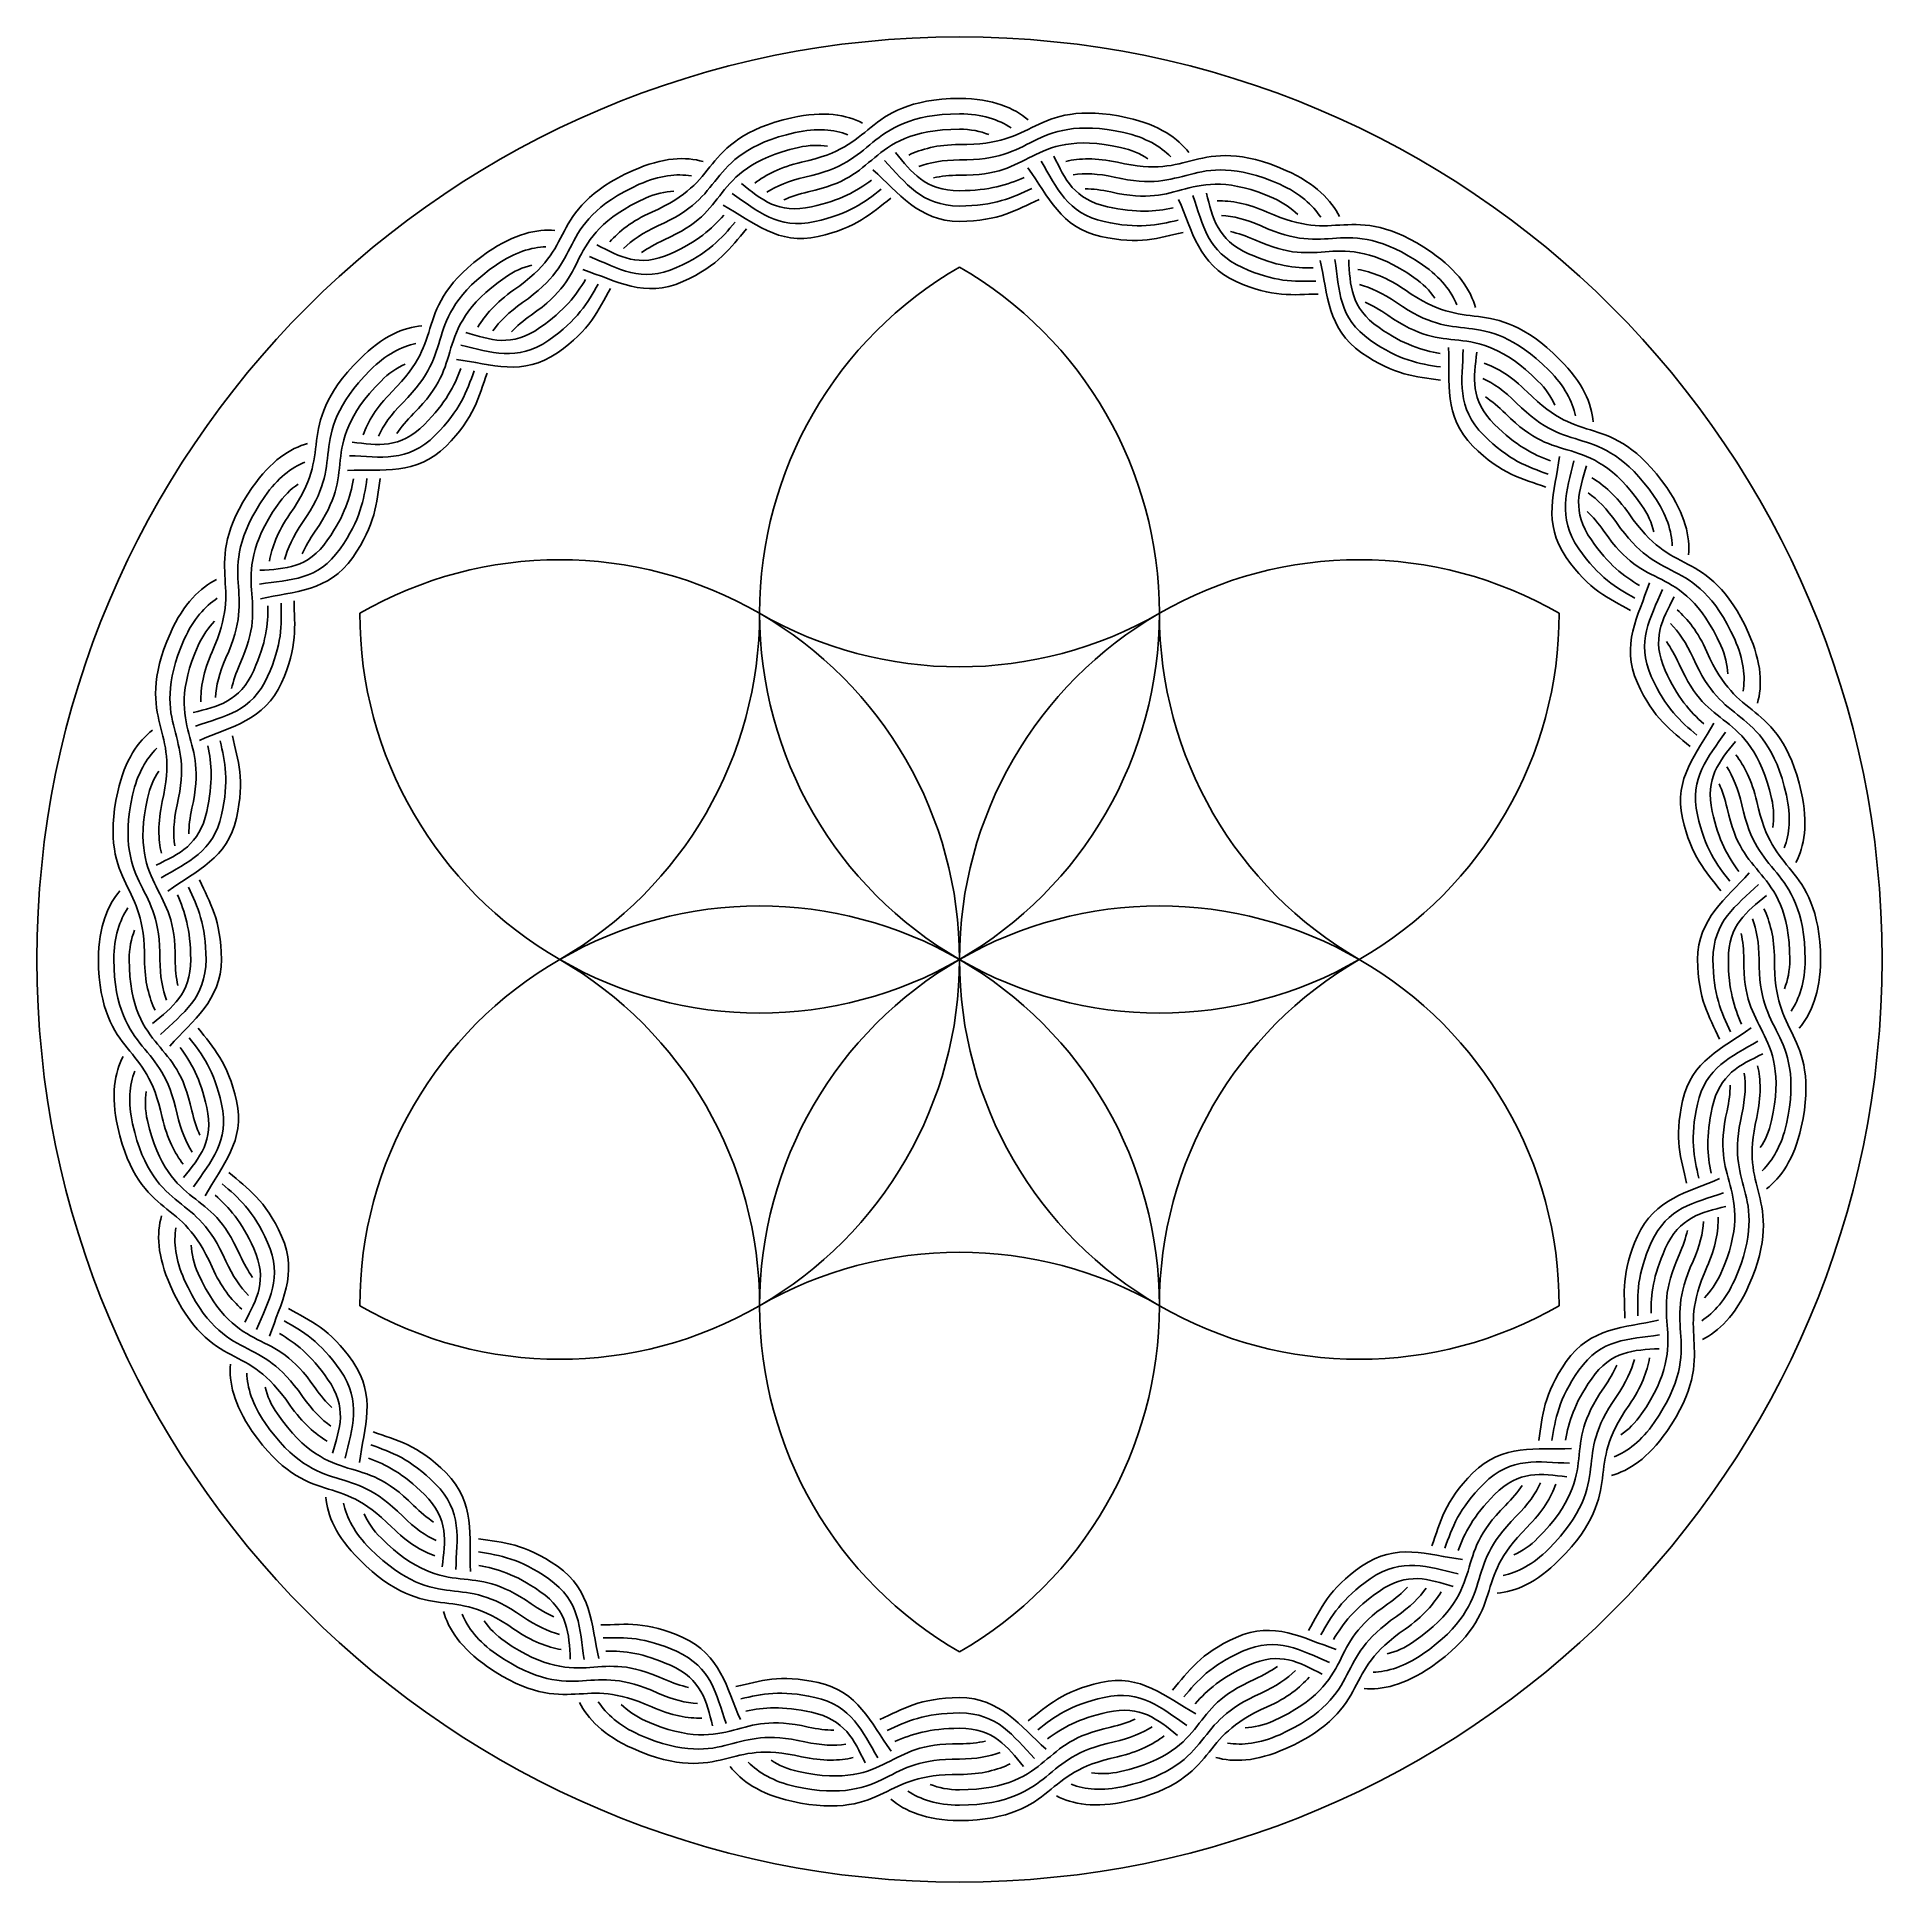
# Model space of a CAD drawing. Extents: x 16 to 136, y 72 to 192.
import ezdxf

# ---------------------------------------------------------------- set-up
doc = ezdxf.new("R2010")
doc.units = 0
doc.layers.add('View', color=7, linetype='CONTINUOUS')

msp = doc.modelspace()

# ---------------------------------------------------------------- linework, layer by layer
at = {"layer": 'View'}
msp.add_circle((76.1207, 131.696), 60, dxfattribs=at)
for centre, start, end in [((89.1207, 154.213), 120, 180), ((63.1207, 154.213), 0, 60), ((50.1207, 131.696), 60, 120), ((102.121, 131.696), 60, 120), ((63.1207, 154.213), 180, -120), ((37.1207, 154.213), -60, 0), ((89.1207, 154.213), 180, -120), ((50.1207, 131.696), 0, 60), ((76.1207, 176.729), -120, -60), ((63.1207, 154.213), -60, 0), ((102.121, 131.696), 120, 180), ((115.121, 154.213), 180, -120), ((89.1207, 154.213), -60, 0), ((63.1207, 109.179), 60, 120), ((89.1207, 109.179), 60, 120), ((63.1207, 109.179), 120, 180), ((63.1207, 154.213), -120, -60), ((37.1207, 109.179), 0, 60), ((50.1207, 131.696), -60, 0), ((89.1207, 109.179), 120, 180), ((89.1207, 154.213), -120, -60), ((63.1207, 109.179), 0, 60), ((102.121, 131.696), 180, -120), ((115.121, 109.179), 120, 180), ((89.1207, 109.179), 0, 60), ((76.1207, 86.6628), 60, 120), ((50.1207, 131.696), -120, -60), ((89.1207, 109.179), 180, -120), ((63.1207, 109.179), -60, 0), ((102.121, 131.696), -120, -60)]:
    msp.add_arc(centre, 26, start, end, dxfattribs=at)
for points, degree in [([(76.1207, 187.696), (72.8415, 187.67), (71.4105, 186.658), (70.3764, 185.828)], 3), ([(76.1208, 187.696), (76.1207, 187.696)], 1), ([(80.5824, 186.303), (79.6949, 187.062), (78.3113, 187.678), (76.1208, 187.696)], 3), ([(65.2106, 186.437), (62.0599, 185.732), (60.8922, 184.472), (60.0544, 183.447)], 3), ([(69.8171, 186.091), (68.7839, 186.63), (67.3139, 186.908), (65.2106, 186.437)], 3), ([(76.1207, 186.696), (72.9072, 186.676), (71.507, 185.671), (70.4949, 184.844)], 3), ([(76.1208, 186.696), (76.1207, 186.696)], 1), ([(79.4785, 185.781), (78.6779, 186.311), (77.597, 186.687), (76.1208, 186.696)], 3), ([(86.8163, 185.472), (83.718, 186.165), (82.1476, 185.516), (80.9677, 184.932)], 3), ([(87.0309, 186.437), (83.8736, 187.143), (82.2722, 186.499), (81.0702, 185.919)], 3), ([(91.0408, 184.171), (90.3377, 185.092), (89.1321, 185.967), (87.0309, 186.437)], 3), ([(65.4252, 185.473), (62.3329, 184.782), (61.1922, 183.531), (60.3738, 182.512)], 3), ([(68.8609, 185.335), (67.967, 185.67), (66.8437, 185.789), (65.4252, 185.472)], 3), ([(70.3764, 185.828), (69.2137, 184.894), (68.4252, 184.116), (65.8546, 183.543)], 3), ([(70.4949, 184.844), (69.3586, 183.915), (68.5867, 183.139), (66.0692, 182.579)], 3), ([(76.1207, 185.696), (72.9729, 185.683), (71.6035, 184.683), (70.6135, 183.859)], 3), ([(76.1208, 185.696), (76.1207, 185.696)], 1), ([(81.0702, 185.919), (79.7241, 185.27), (78.7885, 184.69), (76.1208, 184.696)], 3), ([(78.0199, 185.345), (77.4779, 185.562), (76.8498, 185.693), (76.1208, 185.696)], 3), ([(80.9677, 184.932), (79.6484, 184.28), (78.7296, 183.696), (76.1208, 183.696)], 3), ([(86.6016, 184.508), (83.5623, 185.186), (82.023, 184.533), (80.8653, 183.945)], 3), ([(89.8616, 183.89), (89.197, 184.571), (88.234, 185.156), (86.8163, 185.472)], 3), ([(59.456, 183.591), (58.3395, 183.908), (56.8539, 183.886), (54.8945, 183.015)], 3), ([(65.6399, 184.508), (62.6058, 183.831), (61.4922, 182.59), (60.6933, 181.577)], 3), ([(67.5452, 184.587), (66.9741, 184.676), (66.341, 184.664), (65.6399, 184.508)], 3), ([(70.6135, 183.859), (69.5035, 182.936), (68.7482, 182.161), (66.2839, 181.614)], 3), ([(76.1207, 180.696), (73.6126, 180.714), (72.6506, 182.197), (71.2335, 183.655)], 3), ([(76.1207, 181.696), (73.8627, 181.707), (73.0141, 182.889), (71.9668, 184.17)], 3), ([(72.8157, 184.009), (73.6313, 184.398), (74.6804, 184.693), (76.1207, 184.696)], 3), ([(73.4725, 183.266), (74.1699, 183.521), (75.0311, 183.696), (76.1207, 183.696)], 3), ([(76.1207, 184.696), (76.1208, 184.696)], 1), ([(76.1207, 183.696), (76.1208, 183.696)], 1), ([(80.8653, 183.945), (79.5726, 183.289), (78.6707, 182.702), (76.1208, 182.696)], 3), ([(85.5283, 179.684), (83.0919, 180.224), (82.4822, 181.874), (81.4245, 183.608)], 3), ([(85.743, 180.649), (83.5502, 181.136), (83.0051, 182.433), (82.2525, 183.947)], 3), ([(83.042, 183.602), (83.9212, 183.8), (84.9981, 183.853), (86.387, 183.543)], 3), ([(91.4339, 183.698), (89.9978, 183.342), (88.9547, 182.971), (86.387, 183.543)], 3), ([(88.3582, 183.77), (87.8802, 184.093), (87.3026, 184.351), (86.6016, 184.508)], 3), ([(97.347, 183.015), (94.4057, 184.323), (92.7246, 184.017), (91.4339, 183.698)], 3), ([(54.8945, 183.015), (51.9535, 181.707), (51.0573, 180.256), (50.4286, 179.082)], 3), ([(58.6809, 182.66), (57.7408, 182.807), (56.6215, 182.7), (55.2982, 182.111)], 3), ([(60.0544, 183.447), (59.1227, 182.307), (58.5032, 181.373), (56.1056, 180.304)], 3), ([(60.3738, 182.512), (59.4652, 181.381), (58.8605, 180.45), (56.5093, 179.4)], 3), ([(62.8039, 182.181), (63.515, 182.729), (64.4664, 183.234), (65.8546, 183.543)], 3), ([(63.5982, 181.597), (64.2218, 181.993), (65.0175, 182.345), (66.0692, 182.579)], 3), ([(76.1207, 179.696), (73.433, 179.722), (72.1794, 181.563), (70.4945, 183.042)], 3), ([(74.4379, 182.533), (74.926, 182.636), (75.4833, 182.698), (76.1207, 182.696)], 3), ([(76.1207, 182.696), (76.1208, 182.696)], 1), ([(76.1208, 181.696), (78.0919, 181.705), (79.2214, 182.071), (80.3339, 182.557)], 3), ([(85.3137, 178.72), (82.692, 179.299), (81.9236, 181.304), (80.5679, 183.174)], 3), ([(83.5161, 182.736), (84.2499, 182.831), (85.1202, 182.813), (86.1723, 182.578)], 3), ([(91.1286, 182.758), (89.7163, 182.396), (88.6876, 182.019), (86.1723, 182.578)], 3), ([(96.5396, 181.207), (93.701, 182.472), (92.0754, 182.151), (90.8234, 181.819)], 3), ([(96.9433, 182.111), (94.0533, 183.398), (92.4, 183.084), (91.1286, 182.758)], 3), ([(100.827, 180.013), (100.315, 181.056), (99.3063, 182.143), (97.347, 183.015)], 3), ([(55.2982, 182.111), (52.4081, 180.824), (51.5351, 179.388), (50.9233, 178.222)], 3), ([(55.7019, 181.207), (52.8628, 179.942), (52.0129, 178.519), (51.418, 177.362)], 3), ([(57.5496, 181.664), (56.9734, 181.637), (56.3569, 181.499), (55.7019, 181.207)], 3), ([(60.6933, 181.577), (59.8077, 180.454), (59.2178, 179.527), (56.913, 178.496)], 3), ([(66.7132, 179.685), (64.2765, 179.145), (63.0206, 180.382), (61.3397, 181.506)], 3), ([(66.4985, 180.649), (64.3058, 180.163), (63.2607, 181.108), (61.9457, 182.16)], 3), ([(64.6899, 181.093), (65.1416, 181.298), (65.6677, 181.477), (66.2839, 181.614)], 3), ([(66.4985, 180.649), (68.4068, 181.073), (69.4288, 181.675), (70.4032, 182.389)], 3), ([(66.7132, 179.685), (68.9358, 180.177), (69.9228, 180.932), (71.0352, 181.794)], 3), ([(66.9278, 178.72), (69.4715, 179.282), (70.3417, 180.21), (71.6572, 181.203)], 3), ([(76.1208, 181.696), (76.1207, 181.696)], 1), ([(76.1208, 180.696), (78.4126, 180.712), (79.5388, 181.236), (80.8189, 181.836)], 3), ([(84.2926, 181.817), (84.7888, 181.811), (85.3414, 181.751), (85.9576, 181.614)], 3), ([(90.8234, 181.819), (89.4347, 181.449), (88.4205, 181.067), (85.9576, 181.614)], 3), ([(94.5211, 176.689), (92.232, 177.715), (91.9669, 179.471), (91.2978, 181.374)], 3), ([(94.9248, 177.592), (92.8706, 178.512), (92.5872, 179.939), (92.1751, 181.534)], 3), ([(98.1145, 180.138), (97.7093, 180.549), (97.1946, 180.915), (96.5396, 181.207)], 3), ([(99.6138, 179.964), (99.0944, 180.762), (98.2666, 181.522), (96.9433, 182.111)], 3), ([(53.3792, 178.364), (53.9721, 179.043), (54.8063, 179.724), (56.1056, 180.304)], 3), ([(57.3167, 177.593), (59.1065, 178.394), (59.9902, 179.202), (60.792, 180.1)], 3), ([(66.9278, 178.72), (64.3055, 178.14), (62.7513, 179.631), (60.7464, 180.756)], 3), ([(76.1208, 180.696), (76.1207, 180.696)], 1), ([(76.1208, 179.696), (78.7402, 179.722), (79.7861, 180.439), (81.2948, 181.125)], 3), ([(85.743, 180.649), (87.6514, 180.226), (88.8332, 180.34), (90.0164, 180.577)], 3), ([(94.1174, 175.785), (91.6546, 176.891), (91.277, 179.085), (90.3731, 181.129)], 3), ([(92.8747, 181.036), (93.7742, 181.049), (94.8367, 180.883), (96.1359, 180.304)], 3), ([(93.161, 180.092), (93.8986, 180.035), (94.7466, 179.84), (95.7322, 179.4)], 3), ([(101.121, 179.472), (99.6469, 179.397), (98.5347, 179.233), (96.1359, 180.304)], 3), ([(49.8126, 179.11), (48.653, 179.211), (47.1988, 178.911), (45.4341, 177.691)], 3), ([(50.4286, 179.082), (49.7349, 177.787), (49.2978, 176.739), (47.1354, 175.239)], 3), ([(54.275, 177.945), (54.8116, 178.457), (55.5237, 178.96), (56.5093, 179.4)], 3), ([(57.7204, 176.689), (59.8065, 177.624), (60.6285, 178.581), (61.5327, 179.651)], 3), ([(58.1241, 175.785), (60.5121, 176.858), (61.1913, 177.968), (62.2628, 179.206)], 3), ([(76.1208, 179.696), (76.1207, 179.696)], 1), ([(85.3137, 178.72), (87.8575, 178.157), (89.0478, 178.631), (90.657, 178.98)], 3), ([(85.5283, 179.684), (87.7512, 179.192), (88.9692, 179.46), (90.3394, 179.774)], 3), ([(93.7347, 179.033), (94.2202, 178.926), (94.7504, 178.755), (95.3285, 178.496)], 3), ([(100.638, 178.606), (99.1852, 178.52), (98.0851, 178.349), (95.7322, 179.4)], 3), ([(106.807, 177.69), (104.158, 179.523), (102.455, 179.541), (101.121, 179.472)], 3), ([(45.4341, 177.691), (42.7834, 175.857), (42.1677, 174.27), (41.7606, 172.994)], 3), ([(49.2285, 178.046), (48.2747, 178.014), (47.1941, 177.699), (46.0012, 176.873)], 3), ([(50.9233, 178.222), (50.2494, 176.938), (49.8253, 175.895), (47.7026, 174.422)], 3), ([(57.3167, 177.593), (55.2562, 176.67), (54.035, 177.397), (52.5387, 178.177)], 3), ([(55.4487, 177.665), (55.8531, 177.956), (56.3348, 178.238), (56.913, 178.496)], 3), ([(100.156, 177.739), (98.7235, 177.643), (97.6355, 177.464), (95.3285, 178.496)], 3), ([(105.673, 176.056), (103.111, 177.831), (101.457, 177.825), (100.156, 177.739)], 3), ([(106.24, 176.873), (103.634, 178.677), (101.956, 178.683), (100.638, 178.606)], 3), ([(109.679, 174.092), (109.365, 175.215), (108.572, 176.47), (106.807, 177.69)], 3), ([(46.0012, 176.873), (43.3941, 175.069), (42.7978, 173.499), (42.405, 172.234)], 3), ([(48.3037, 176.851), (47.7408, 176.717), (47.1594, 176.466), (46.5683, 176.056)], 3), ([(51.418, 177.362), (50.7639, 176.089), (50.3529, 175.052), (48.2697, 173.605)], 3), ([(58.1241, 175.785), (55.6522, 174.675), (53.8169, 175.84), (51.6283, 176.562)], 3), ([(57.7204, 176.689), (55.4274, 175.661), (53.9382, 176.634), (52.0687, 177.416)], 3), ([(94.5211, 176.689), (96.6102, 175.752), (97.8759, 175.775), (99.2841, 175.817)], 3), ([(94.9248, 177.592), (96.7164, 176.79), (97.9106, 176.669), (99.1206, 176.672)], 3), ([(102.27, 171.153), (100.033, 172.712), (100.074, 174.957), (99.5791, 177.147)], 3), ([(102.838, 171.971), (100.761, 173.416), (100.83, 175.208), (100.538, 177.209)], 3), ([(103.405, 172.788), (101.543, 174.082), (101.533, 175.548), (101.433, 177.199)], 3), ([(102.027, 176.574), (102.917, 176.416), (103.932, 176.053), (105.106, 175.239)], 3), ([(108.474, 174.264), (108.108, 175.147), (107.433, 176.047), (106.24, 176.873)], 3), ([(46.5683, 176.056), (44.0048, 174.28), (43.4278, 172.728), (43.0494, 171.474)], 3), ([(44.8029, 172.821), (45.2642, 173.601), (45.9616, 174.425), (47.1354, 175.239)], 3), ([(48.8368, 172.788), (50.4576, 173.915), (51.1805, 174.886), (51.799, 175.924)], 3), ([(49.4039, 171.971), (51.2945, 173.287), (51.9306, 174.397), (52.6163, 175.624)], 3), ([(49.971, 171.154), (52.1363, 172.662), (52.6059, 173.903), (53.4228, 175.328)], 3), ([(94.1174, 175.785), (96.5097, 174.711), (97.797, 174.942), (99.4454, 174.973)], 3), ([(102.13, 175.589), (102.848, 175.392), (103.648, 175.04), (104.539, 174.422)], 3), ([(109.87, 173.505), (108.407, 173.697), (107.27, 173.739), (105.106, 175.239)], 3), ([(107.027, 174.71), (106.704, 175.19), (106.264, 175.647), (105.673, 176.056)], 3), ([(45.7645, 172.572), (46.2009, 173.176), (46.8112, 173.803), (47.7026, 174.422)], 3), ([(102.497, 174.435), (102.957, 174.237), (103.448, 173.968), (103.972, 173.605)], 3), ([(109.236, 172.736), (107.791, 172.915), (106.663, 172.948), (104.539, 174.422)], 3), ([(41.1483, 172.911), (39.9866, 172.801), (38.6095, 172.245), (37.0908, 170.726)], 3), ([(41.7606, 172.994), (41.313, 171.591), (41.0695, 170.475), (39.2056, 168.611)], 3), ([(46.976, 172.512), (47.3223, 172.874), (47.7463, 173.241), (48.2697, 173.605)], 3), ([(108.602, 171.968), (107.175, 172.133), (106.057, 172.156), (103.972, 173.605)], 3), ([(115.151, 170.726), (112.87, 173.007), (111.199, 173.33), (109.87, 173.505)], 3), ([(40.7654, 171.755), (39.8306, 171.552), (38.823, 171.048), (37.7958, 170.021)], 3), ([(42.405, 172.234), (41.9739, 170.846), (41.7416, 169.737), (39.9105, 167.906)], 3), ([(49.4039, 171.971), (47.3251, 170.524), (45.6668, 171.214), (43.6819, 171.646)], 3), ([(48.8368, 172.788), (46.9704, 171.49), (45.6246, 171.986), (44.0074, 172.483)], 3), ([(102.838, 171.971), (104.73, 170.653), (105.995, 170.442), (107.392, 170.229)], 3), ([(103.405, 172.788), (105.027, 171.66), (106.191, 171.32), (107.385, 171.103)], 3), ([(113.741, 169.316), (111.532, 171.524), (109.903, 171.817), (108.602, 171.968)], 3), ([(114.446, 170.021), (112.201, 172.266), (110.551, 172.574), (109.236, 172.736)], 3), ([(37.0908, 170.726), (34.81, 168.445), (34.4863, 166.774), (34.312, 165.445)], 3), ([(40.0688, 170.41), (39.5379, 170.177), (39.0099, 169.826), (38.5007, 169.316)], 3), ([(43.0494, 171.474), (42.6347, 170.101), (42.4138, 169), (40.6155, 167.201)], 3), ([(49.971, 171.154), (47.7276, 169.591), (45.6896, 170.407), (43.4018, 170.723)], 3), ([(102.27, 171.153), (104.439, 169.643), (105.769, 169.633), (107.399, 169.365)], 3), ([(109.511, 165.086), (107.576, 167.022), (108.015, 169.236), (107.924, 171.488)], 3), ([(110.216, 165.791), (108.42, 167.587), (108.808, 169.347), (108.882, 171.376)], 3), ([(110.921, 166.496), (109.31, 168.108), (109.561, 169.524), (109.764, 171.203)], 3), ([(110.238, 170.48), (111.088, 170.164), (112.024, 169.623), (113.036, 168.611)], 3), ([(117.335, 166.668), (117.226, 167.83), (116.669, 169.207), (115.151, 170.726)], 3), ([(37.7958, 170.021), (35.5511, 167.777), (35.243, 166.126), (35.0804, 164.811)], 3), ([(38.5007, 169.316), (36.2923, 167.108), (35.9996, 165.479), (35.8488, 164.177)], 3), ([(41.3204, 166.497), (42.7208, 167.897), (43.262, 168.987), (43.6857, 170.124)], 3), ([(42.0253, 165.792), (43.6601, 167.426), (44.0915, 168.64), (44.5476, 169.976)], 3), ([(42.7303, 165.087), (44.6038, 166.96), (44.8488, 168.275), (45.3987, 169.83)], 3), ([(110.163, 169.488), (110.836, 169.165), (111.562, 168.675), (112.331, 167.906)], 3), ([(114.835, 167.748), (114.601, 168.279), (114.25, 168.807), (113.741, 169.316)], 3), ([(116.18, 167.051), (115.977, 167.986), (115.473, 168.994), (114.446, 170.021)], 3), ([(37.3368, 165.814), (37.653, 166.664), (38.1936, 167.599), (39.2056, 168.611)], 3), ([(110.318, 168.283), (110.737, 168.006), (111.174, 167.653), (111.626, 167.201)], 3), ([(117.419, 166.056), (116.016, 166.504), (114.9, 166.747), (113.036, 168.611)], 3), ([(38.3283, 165.738), (38.6513, 166.411), (39.1416, 167.137), (39.9105, 167.906)], 3), ([(39.5332, 165.894), (39.8105, 166.312), (40.1636, 166.75), (40.6155, 167.201)], 3), ([(115.899, 164.767), (114.525, 165.182), (113.424, 165.403), (111.626, 167.201)], 3), ([(116.659, 165.412), (115.271, 165.843), (114.162, 166.075), (112.331, 167.906)], 3), ([(42.0253, 165.792), (40.2295, 163.996), (38.4694, 164.383), (36.4411, 164.458)], 3), ([(41.3204, 166.496), (39.709, 164.885), (38.2924, 165.136), (36.6133, 165.34)], 3), ([(110.216, 165.791), (111.851, 164.157), (113.064, 163.725), (114.4, 163.269)], 3), ([(110.921, 166.496), (112.321, 165.096), (113.411, 164.555), (114.548, 164.131)], 3), ([(122.115, 162.383), (120.282, 165.033), (118.695, 165.649), (117.419, 166.056)], 3), ([(33.7247, 165.254), (32.602, 164.941), (31.3472, 164.148), (30.1263, 162.383)], 3), ([(34.312, 165.445), (34.1202, 163.983), (34.0781, 162.845), (32.5777, 160.682)], 3), ([(35.0804, 164.811), (34.9018, 163.366), (34.8692, 162.239), (33.3948, 160.114)], 3), ([(42.7303, 165.087), (40.7947, 163.151), (38.5812, 163.591), (36.3285, 163.5)], 3), ([(109.511, 165.086), (111.385, 163.213), (112.7, 162.968), (114.255, 162.418)], 3), ([(115.578, 157.846), (114.015, 160.089), (114.831, 162.127), (115.147, 164.415)], 3), ([(120.481, 161.248), (118.705, 163.812), (117.153, 164.389), (115.899, 164.767)], 3), ([(121.298, 161.816), (119.493, 164.423), (117.924, 165.019), (116.659, 165.412)], 3), ([(33.553, 164.049), (32.6701, 163.684), (31.7694, 163.009), (30.9434, 161.816)], 3), ([(35.8488, 164.177), (35.6835, 162.75), (35.6603, 161.632), (34.2119, 159.547)], 3), ([(116.395, 158.413), (114.948, 160.492), (115.638, 162.15), (116.07, 164.135)], 3), ([(117.212, 158.98), (115.915, 160.846), (116.41, 162.192), (116.907, 163.809)], 3), ([(30.1263, 162.383), (28.2934, 159.733), (28.276, 158.03), (28.3443, 156.696)], 3), ([(33.1067, 162.603), (32.6264, 162.279), (32.1701, 161.84), (31.7606, 161.249)], 3), ([(35.029, 158.98), (36.1569, 160.602), (36.4971, 161.766), (36.7137, 162.96)], 3), ([(35.8462, 158.413), (37.1634, 160.306), (37.3744, 161.571), (37.5881, 162.967)], 3), ([(36.6633, 157.846), (38.174, 160.014), (38.1839, 161.344), (38.4519, 162.974)], 3), ([(116.996, 162.052), (117.601, 161.616), (118.228, 161.006), (118.847, 160.114)], 3), ([(117.246, 163.014), (118.026, 162.553), (118.85, 161.855), (119.664, 160.681)], 3), ([(123.534, 158.004), (123.635, 159.164), (123.336, 160.618), (122.115, 162.383)], 3), ([(30.9434, 161.816), (29.1393, 159.21), (29.1336, 157.531), (29.2111, 156.214)], 3), ([(31.7606, 161.249), (29.9853, 158.686), (29.9912, 157.032), (30.0779, 155.731)], 3), ([(116.936, 160.841), (117.299, 160.494), (117.666, 160.07), (118.03, 159.547)], 3), ([(121.276, 159.513), (121.141, 160.076), (120.89, 160.657), (120.481, 161.248)], 3), ([(122.471, 158.588), (122.438, 159.542), (122.124, 160.623), (121.298, 161.816)], 3), ([(31.2423, 157.603), (31.4003, 158.492), (31.7638, 159.508), (32.5777, 160.681)], 3), ([(32.2279, 157.706), (32.4245, 158.423), (32.7762, 159.223), (33.3948, 160.114)], 3), ([(122.646, 156.893), (121.362, 157.567), (120.32, 157.991), (118.847, 160.114)], 3), ([(123.507, 157.388), (122.211, 158.082), (121.163, 158.519), (119.664, 160.681)], 3), ([(35.8462, 158.413), (34.4011, 156.337), (32.6086, 156.405), (30.6076, 156.113)], 3), ([(35.029, 158.98), (33.7347, 157.119), (32.2688, 157.109), (30.618, 157.008)], 3), ([(33.382, 158.073), (33.5795, 158.532), (33.8484, 159.024), (34.2119, 159.547)], 3), ([(116.395, 158.413), (117.711, 156.522), (118.822, 155.886), (120.049, 155.2)], 3), ([(117.212, 158.98), (118.339, 157.359), (119.31, 156.636), (120.348, 156.018)], 3), ([(121.786, 156.399), (120.513, 157.053), (119.477, 157.464), (118.03, 159.547)], 3), ([(36.6633, 157.846), (35.1048, 155.609), (32.8594, 155.65), (30.6698, 155.155)], 3), ([(115.578, 157.846), (117.087, 155.68), (118.328, 155.211), (119.753, 154.394)], 3), ([(127.439, 152.922), (126.131, 155.863), (124.681, 156.759), (123.507, 157.388)], 3), ([(27.8034, 156.402), (26.761, 155.891), (25.6734, 154.882), (24.8021, 152.922)], 3), ([(28.3443, 156.696), (28.4197, 155.222), (28.5835, 154.11), (27.5132, 151.711)], 3), ([(29.2111, 156.214), (29.2966, 154.761), (29.468, 153.661), (28.4169, 151.308)], 3), ([(120.21, 149.693), (119.1, 152.165), (120.265, 154), (120.986, 156.188)], 3), ([(125.632, 152.115), (124.367, 154.954), (122.943, 155.804), (121.786, 156.399)], 3), ([(126.536, 152.519), (125.249, 155.409), (123.812, 156.282), (122.646, 156.893)], 3), ([(27.8528, 155.189), (27.0548, 154.67), (26.2949, 153.842), (25.7058, 152.519)], 3), ([(30.0779, 155.731), (30.1735, 154.299), (30.3524, 153.211), (29.3206, 150.904)], 3), ([(31.128, 150.097), (32.0648, 152.186), (32.042, 153.451), (31.9995, 154.86)], 3), ([(32.0317, 149.693), (33.1059, 152.085), (32.875, 153.372), (32.8442, 155.021)], 3), ([(121.113, 150.096), (120.085, 152.389), (121.058, 153.879), (121.84, 155.748)], 3), ([(122.017, 150.5), (121.094, 152.561), (121.821, 153.782), (122.601, 155.278)], 3), ([(27.6787, 153.69), (27.2677, 153.285), (26.9014, 152.77), (26.6095, 152.115)], 3), ([(30.2243, 150.5), (31.0266, 152.292), (31.1481, 153.486), (31.1444, 154.696)], 3), ([(122.789, 154.438), (123.468, 153.845), (124.148, 153.01), (124.728, 151.711)], 3), ([(24.8021, 152.922), (23.494, 149.981), (23.7993, 148.3), (24.119, 147.009)], 3), ([(25.7058, 152.519), (24.4192, 149.629), (24.7324, 147.975), (25.0586, 146.704)], 3), ([(122.37, 153.542), (122.882, 153.005), (123.384, 152.293), (123.825, 151.307)], 3), ([(127.084, 149.136), (127.232, 150.076), (127.125, 151.195), (126.536, 152.519)], 3), ([(128.015, 148.361), (128.332, 149.477), (128.311, 150.963), (127.439, 152.922)], 3), ([(26.6095, 152.115), (25.3444, 149.276), (25.6654, 147.651), (25.9983, 146.399)], 3), ([(26.781, 148.45), (26.7678, 149.35), (26.9335, 150.412), (27.5132, 151.711)], 3), ([(27.7248, 148.736), (27.7821, 149.474), (27.9766, 150.322), (28.4169, 151.308)], 3), ([(122.09, 152.368), (122.381, 151.964), (122.662, 151.482), (122.921, 150.904)], 3), ([(126.937, 147.443), (125.805, 148.352), (124.875, 148.956), (123.825, 151.307)], 3), ([(127.872, 147.762), (126.732, 148.694), (125.798, 149.314), (124.728, 151.711)], 3), ([(126.088, 150.267), (126.062, 150.843), (125.924, 151.46), (125.632, 152.115)], 3), ([(30.2243, 150.5), (29.3043, 148.446), (27.8777, 148.163), (26.2831, 147.75)], 3), ([(31.128, 150.097), (30.1015, 147.807), (28.3461, 147.542), (26.443, 146.873)], 3), ([(28.7838, 149.31), (28.8908, 149.796), (29.062, 150.326), (29.3206, 150.904)], 3), ([(121.113, 150.096), (122.049, 148.01), (123.006, 147.188), (124.075, 146.284)], 3), ([(122.017, 150.5), (122.819, 148.71), (123.626, 147.827), (124.524, 147.025)], 3), ([(126.002, 147.123), (124.879, 148.009), (123.952, 148.599), (122.921, 150.904)], 3), ([(32.0317, 149.693), (30.9257, 147.23), (28.7318, 146.852), (26.6874, 145.949)], 3), ([(120.21, 149.693), (121.282, 147.305), (122.393, 146.625), (123.631, 145.554)], 3), ([(130.862, 142.606), (130.157, 145.757), (128.897, 146.925), (127.872, 147.762)], 3), ([(23.6459, 146.616), (22.7249, 145.913), (21.8498, 144.708), (21.3797, 142.606)], 3), ([(24.119, 147.009), (24.4746, 145.573), (24.8459, 144.53), (24.2737, 141.962)], 3), ([(25.0586, 146.704), (25.4211, 145.292), (25.798, 144.263), (25.2383, 141.748)], 3), ([(123.144, 140.889), (122.565, 143.511), (124.056, 145.065), (125.18, 147.07)], 3), ([(124.109, 141.104), (123.569, 143.54), (124.806, 144.796), (125.93, 146.477)], 3), ([(128.932, 142.177), (128.255, 145.211), (127.015, 146.325), (126.002, 147.123)], 3), ([(129.897, 142.391), (129.206, 145.484), (127.956, 146.625), (126.937, 147.443)], 3), ([(23.9265, 145.437), (23.2463, 144.772), (22.6611, 143.809), (22.3444, 142.392)], 3), ([(25.9983, 146.399), (26.3675, 145.01), (26.7502, 143.996), (26.203, 141.533)], 3), ([(27.1676, 141.318), (27.591, 143.227), (27.4772, 144.409), (27.2394, 145.592)], 3), ([(28.1323, 141.104), (28.6246, 143.327), (28.357, 144.545), (28.0431, 145.915)], 3), ([(29.0969, 140.889), (29.6594, 143.433), (29.1855, 144.623), (28.8369, 146.232)], 3), ([(125.074, 141.318), (124.587, 143.511), (125.532, 144.556), (126.584, 145.871)], 3), ([(126.022, 144.219), (126.417, 143.595), (126.769, 142.799), (127.003, 141.748)], 3), ([(126.605, 145.013), (127.154, 144.302), (127.658, 143.35), (127.968, 141.962)], 3), ([(24.0465, 143.934), (23.7234, 143.456), (23.4654, 142.878), (23.309, 142.177)], 3), ([(125.518, 143.127), (125.722, 142.675), (125.901, 142.149), (126.038, 141.533)], 3), ([(21.3797, 142.606), (20.6733, 139.449), (21.3182, 137.848), (21.8977, 136.646)], 3), ([(22.3443, 142.392), (21.652, 139.293), (22.301, 137.723), (22.8845, 136.543)], 3), ([(23.309, 142.177), (22.6308, 139.138), (23.2837, 137.598), (23.8713, 136.441)], 3), ([(24.2144, 138.617), (24.0171, 139.497), (23.9642, 140.574), (24.2737, 141.962)], 3), ([(25.0807, 139.092), (24.9856, 139.825), (25.0042, 140.696), (25.2383, 141.748)], 3), ([(129.268, 137.322), (128.34, 138.458), (127.563, 139.23), (127.003, 141.748)], 3), ([(130.252, 137.44), (129.319, 138.603), (128.541, 139.392), (127.968, 141.962)], 3), ([(129.011, 140.272), (129.101, 140.843), (129.089, 141.476), (128.932, 142.177)], 3), ([(129.759, 138.956), (130.095, 139.85), (130.214, 140.973), (129.897, 142.392)], 3), ([(130.516, 138), (131.054, 139.033), (131.332, 140.503), (130.862, 142.606)], 3), ([(27.1676, 141.318), (26.6812, 139.126), (25.3836, 138.581), (23.87, 137.828)], 3), ([(28.1323, 141.104), (27.5927, 138.667), (25.9428, 138.058), (24.2089, 137)], 3), ([(29.0969, 140.889), (28.5173, 138.267), (26.5129, 137.499), (24.6427, 136.143)], 3), ([(26.0002, 139.868), (26.0059, 140.364), (26.066, 140.917), (26.203, 141.533)], 3), ([(123.144, 140.889), (123.707, 138.345), (124.635, 137.475), (125.627, 136.16)], 3), ([(124.109, 141.104), (124.601, 138.881), (125.356, 137.894), (126.218, 136.782)], 3), ([(125.074, 141.318), (125.497, 139.41), (126.099, 138.388), (126.814, 137.414)], 3), ([(128.284, 137.203), (127.361, 138.313), (126.586, 139.069), (126.038, 141.533)], 3), ([(28.1207, 131.696), (28.0953, 134.316), (27.3776, 135.362), (26.6917, 136.87)], 3), ([(124.121, 131.696), (124.147, 134.384), (125.988, 135.637), (127.467, 137.322)], 3), ([(130.121, 131.696), (130.107, 134.844), (129.108, 136.213), (128.284, 137.203)], 3), ([(131.121, 131.696), (131.101, 134.91), (130.095, 136.31), (129.268, 137.322)], 3), ([(132.121, 131.696), (132.094, 134.975), (131.083, 136.406), (130.252, 137.44)], 3), ([(21.5137, 136.158), (20.7547, 135.27), (20.1384, 133.887), (20.1207, 131.696)], 3), ([(21.8977, 136.646), (22.5466, 135.3), (23.1264, 134.364), (23.1207, 131.696)], 3), ([(22.8845, 136.543), (23.537, 135.224), (24.1207, 134.305), (24.1207, 131.696)], 3), ([(23.8713, 136.441), (24.5274, 135.148), (25.1149, 134.246), (25.1207, 131.696)], 3), ([(26.1207, 131.696), (26.1116, 133.667), (25.7457, 134.797), (25.2603, 135.909)], 3), ([(27.1207, 131.696), (27.1044, 133.988), (26.5808, 135.114), (25.9806, 136.394)], 3), ([(125.121, 131.696), (125.138, 134.204), (126.622, 135.166), (128.079, 136.583)], 3), ([(126.121, 131.696), (126.131, 133.954), (127.313, 134.803), (128.595, 135.85)], 3), ([(22.0355, 135.054), (21.5057, 134.253), (21.1298, 133.172), (21.1207, 131.696)], 3), ([(128.434, 135.001), (128.822, 134.185), (129.118, 133.136), (129.121, 131.696)], 3), ([(22.4716, 133.595), (22.255, 133.053), (22.1237, 132.425), (22.1207, 131.696)], 3), ([(126.958, 133.379), (127.061, 132.891), (127.122, 132.333), (127.121, 131.696)], 3), ([(127.69, 134.344), (127.945, 133.647), (128.121, 132.786), (128.121, 131.696)], 3), ([(20.1207, 131.696), (20.1473, 128.417), (21.1586, 126.986), (21.9889, 125.952)], 3), ([(20.1207, 131.696), (20.1207, 131.696)], 1), ([(21.1207, 131.696), (21.1406, 128.483), (22.1462, 127.082), (22.9731, 126.07)], 3), ([(21.1207, 131.696), (21.1207, 131.696)], 1), ([(22.1207, 131.696), (22.134, 128.548), (23.1338, 127.179), (23.9573, 126.189)], 3), ([(22.1207, 131.696), (22.1207, 131.696)], 1), ([(23.8075, 128.391), (23.4192, 129.207), (23.1238, 130.256), (23.1207, 131.696)], 3), ([(23.1207, 131.696), (23.1207, 131.696)], 1), ([(26.1207, 131.696), (26.1102, 129.438), (24.9281, 128.59), (23.6468, 127.542)], 3), ([(24.5512, 129.048), (24.2962, 129.745), (24.1207, 130.607), (24.1207, 131.696)], 3), ([(24.1207, 131.696), (24.1207, 131.696)], 1), ([(27.1207, 131.696), (27.1028, 129.188), (25.6197, 128.226), (24.1621, 126.809)], 3), ([(28.1207, 131.696), (28.0946, 129.008), (26.2538, 127.755), (24.7746, 126.07)], 3), ([(25.2837, 130.013), (25.1809, 130.501), (25.1192, 131.059), (25.1207, 131.696)], 3), ([(25.1207, 131.696), (25.1207, 131.696)], 1), ([(26.1207, 131.696), (26.1207, 131.696)], 1), ([(27.1207, 131.696), (27.1207, 131.696)], 1), ([(28.1207, 131.696), (28.1207, 131.696)], 1), ([(124.121, 131.696), (124.146, 129.077), (124.864, 128.031), (125.55, 126.522)], 3), ([(125.121, 131.696), (125.137, 129.404), (125.661, 128.278), (126.261, 126.998)], 3), ([(126.121, 131.696), (126.13, 129.725), (126.496, 128.595), (126.981, 127.483)], 3), ([(128.37, 126.952), (127.714, 128.244), (127.126, 129.146), (127.121, 131.696)], 3), ([(129.357, 126.849), (128.704, 128.168), (128.121, 129.087), (128.121, 131.696)], 3), ([(130.344, 126.747), (129.695, 128.093), (129.115, 129.028), (129.121, 131.696)], 3), ([(129.77, 129.797), (129.986, 130.339), (130.118, 130.967), (130.121, 131.696)], 3), ([(130.206, 128.338), (130.736, 129.139), (131.112, 130.22), (131.121, 131.696)], 3), ([(130.728, 127.235), (131.487, 128.122), (132.103, 129.506), (132.121, 131.696)], 3), ([(29.0969, 122.503), (28.5345, 125.047), (27.6064, 125.917), (26.6139, 127.233)], 3), ([(123.144, 122.503), (123.724, 125.125), (125.728, 125.893), (127.599, 127.249)], 3), ([(22.9731, 126.07), (23.9015, 124.934), (24.6781, 124.162), (25.2383, 121.645)], 3), ([(23.9573, 126.189), (24.8806, 125.079), (25.6554, 124.324), (26.2029, 121.859)], 3), ([(28.1323, 122.289), (27.64, 124.511), (26.885, 125.498), (26.0233, 126.611)], 3), ([(124.109, 122.289), (124.649, 124.725), (126.299, 125.335), (128.032, 126.392)], 3), ([(128.932, 121.215), (129.611, 124.255), (128.958, 125.794), (128.37, 126.952)], 3), ([(129.897, 121.001), (130.589, 124.099), (129.94, 125.669), (129.357, 126.849)], 3), ([(130.862, 120.786), (131.568, 123.943), (130.923, 125.545), (130.344, 126.747)], 3), ([(21.7257, 125.392), (21.187, 124.359), (20.9091, 122.889), (21.3797, 120.786)], 3), ([(21.9889, 125.952), (22.9225, 124.789), (23.7008, 124.001), (24.2736, 121.43)], 3), ([(27.1676, 122.074), (26.7443, 123.982), (26.1422, 125.004), (25.4273, 125.979)], 3), ([(125.074, 122.074), (125.56, 124.267), (126.858, 124.812), (128.371, 125.564)], 3), ([(22.4819, 124.436), (22.1467, 123.542), (22.0274, 122.419), (22.3443, 121.001)], 3), ([(127.161, 124.301), (127.256, 123.567), (127.237, 122.697), (127.003, 121.645)], 3), ([(128.027, 124.775), (128.224, 123.896), (128.277, 122.819), (127.968, 121.43)], 3), ([(23.23, 123.121), (23.1403, 122.55), (23.1525, 121.916), (23.309, 121.215)], 3), ([(29.0969, 122.503), (29.6767, 119.881), (28.1858, 118.327), (27.0613, 116.322)], 3), ([(123.144, 122.503), (122.582, 119.959), (123.056, 118.769), (123.404, 117.16)], 3), ([(126.241, 123.524), (126.235, 123.028), (126.175, 122.476), (126.038, 121.859)], 3), ([(23.309, 121.215), (23.986, 118.181), (25.2265, 117.068), (26.2397, 116.269)], 3), ([(25.6361, 118.379), (25.0874, 119.09), (24.583, 120.042), (24.2736, 121.43)], 3), ([(26.2197, 119.174), (25.8243, 119.797), (25.4723, 120.593), (25.2383, 121.645)], 3), ([(27.1676, 122.074), (27.654, 119.881), (26.709, 118.836), (25.6571, 117.521)], 3), ([(26.7238, 120.265), (26.5193, 120.717), (26.3399, 121.243), (26.2029, 121.859)], 3), ([(28.1323, 122.289), (28.6719, 119.852), (27.4351, 118.596), (26.311, 116.915)], 3), ([(124.109, 122.289), (123.617, 120.066), (123.884, 118.848), (124.198, 117.478)], 3), ([(125.074, 122.074), (124.65, 120.165), (124.764, 118.984), (125.002, 117.801)], 3), ([(126.243, 116.994), (125.874, 118.382), (125.491, 119.396), (126.038, 121.859)], 3), ([(127.183, 116.688), (126.82, 118.101), (126.443, 119.129), (127.003, 121.645)], 3), ([(128.122, 116.383), (127.767, 117.819), (127.395, 118.862), (127.968, 121.43)], 3), ([(128.195, 119.459), (128.518, 119.937), (128.776, 120.514), (128.932, 121.215)], 3), ([(21.3797, 120.786), (22.0846, 117.635), (23.3446, 116.468), (24.3696, 115.63)], 3), ([(22.3443, 121.001), (23.0353, 117.908), (24.2855, 116.768), (25.3046, 115.949)], 3), ([(128.315, 117.955), (128.995, 118.62), (129.58, 119.583), (129.897, 121.001)], 3), ([(128.595, 116.776), (129.516, 117.479), (130.392, 118.685), (130.862, 120.786)], 3), ([(32.0316, 113.7), (30.9593, 116.088), (29.8488, 116.767), (28.6105, 117.838)], 3), ([(31.1279, 113.296), (30.1924, 115.382), (29.2358, 116.204), (28.1663, 117.108)], 3), ([(120.21, 113.699), (121.316, 116.162), (123.51, 116.54), (125.554, 117.444)], 3), ([(121.113, 113.296), (122.14, 115.585), (123.895, 115.85), (125.798, 116.519)], 3), ([(125.632, 111.277), (126.897, 114.116), (126.576, 115.742), (126.243, 116.994)], 3), ([(126.536, 110.874), (127.822, 113.764), (127.509, 115.417), (127.183, 116.688)], 3), ([(24.3696, 115.63), (25.5094, 114.698), (26.4433, 114.079), (27.5131, 111.681)], 3), ([(25.3046, 115.949), (26.4361, 115.041), (27.3665, 114.436), (28.4168, 112.085)], 3), ([(26.2397, 116.269), (27.3628, 115.383), (28.2896, 114.793), (29.3205, 112.488)], 3), ([(30.2242, 112.892), (29.4227, 114.682), (28.615, 115.566), (27.7172, 116.367)], 3), ([(122.017, 112.892), (122.937, 114.946), (124.364, 115.23), (125.958, 115.642)], 3), ([(127.439, 110.47), (128.747, 113.411), (128.442, 115.092), (128.122, 116.383)], 3), ([(24.2262, 115.031), (23.9093, 113.915), (23.9306, 112.429), (24.802, 110.47)], 3), ([(25.1571, 114.256), (25.0098, 113.316), (25.1166, 112.197), (25.7057, 110.874)], 3), ([(123.458, 114.082), (123.351, 113.597), (123.179, 113.067), (122.921, 112.488)], 3), ([(124.516, 114.656), (124.459, 113.918), (124.265, 113.07), (123.824, 112.085)], 3), ([(125.46, 114.942), (125.474, 114.043), (125.308, 112.98), (124.728, 111.681)], 3), ([(26.153, 113.125), (26.1797, 112.549), (26.3175, 111.932), (26.6094, 111.277)], 3), ([(30.2242, 112.892), (31.147, 110.832), (30.42, 109.61), (29.64, 108.114)], 3), ([(31.1279, 113.296), (32.1561, 111.003), (31.183, 109.514), (30.4012, 107.644)], 3), ([(32.0316, 113.7), (33.1416, 111.228), (31.9768, 109.392), (31.255, 107.204)], 3), ([(120.21, 113.699), (119.135, 111.307), (119.366, 110.02), (119.397, 108.371)], 3), ([(121.113, 113.296), (120.177, 111.207), (120.199, 109.941), (120.242, 108.533)], 3), ([(122.017, 112.892), (121.215, 111.1), (121.093, 109.906), (121.097, 108.696)], 3), ([(29.4527, 108.955), (28.7734, 109.548), (28.0929, 110.382), (27.5131, 111.681)], 3), ([(29.8715, 109.85), (29.3595, 110.387), (28.8571, 111.099), (28.4168, 112.085)], 3), ([(30.1515, 111.024), (29.8604, 111.429), (29.5791, 111.91), (29.3205, 112.488)], 3), ([(122.163, 107.661), (122.068, 109.093), (121.889, 110.181), (122.921, 112.488)], 3), ([(123.03, 107.178), (122.945, 108.632), (122.773, 109.732), (123.824, 112.085)], 3), ([(123.897, 106.696), (123.822, 108.17), (123.658, 109.282), (124.728, 111.681)], 3), ([(24.802, 110.47), (26.11, 107.529), (27.5604, 106.633), (28.7346, 106.004)], 3), ([(25.7057, 110.874), (26.9924, 107.984), (28.4292, 107.111), (29.5949, 106.499)], 3), ([(26.6094, 111.277), (27.8748, 108.438), (29.298, 107.588), (30.4553, 106.993)], 3), ([(124.389, 108.203), (125.187, 108.722), (125.946, 109.55), (126.536, 110.874)], 3), ([(124.438, 106.99), (125.48, 107.502), (126.568, 108.511), (127.439, 110.47)], 3), ([(124.563, 109.702), (124.974, 110.108), (125.34, 110.622), (125.632, 111.277)], 3), ([(35.8461, 104.979), (34.5302, 106.87), (33.4198, 107.506), (32.1927, 108.192)], 3), ([(36.6632, 105.546), (35.1547, 107.712), (33.9136, 108.181), (32.4885, 108.998)], 3), ([(115.578, 105.546), (117.137, 107.783), (119.382, 107.743), (121.572, 108.238)], 3), ([(30.4553, 106.993), (31.7279, 106.339), (32.7647, 105.928), (34.2119, 103.845)], 3), ([(35.029, 104.412), (33.902, 106.033), (32.9312, 106.756), (31.893, 107.374)], 3), ([(116.395, 104.979), (117.84, 107.055), (119.633, 106.987), (121.634, 107.279)], 3), ([(120.481, 102.144), (122.256, 104.706), (122.25, 106.36), (122.163, 107.661)], 3), ([(121.298, 101.577), (123.102, 104.183), (123.108, 105.861), (123.03, 107.178)], 3), ([(28.7346, 106.004), (30.0303, 105.31), (31.0781, 104.873), (32.5776, 102.711)], 3), ([(29.5949, 106.499), (30.8791, 105.825), (31.9214, 105.401), (33.3947, 103.278)], 3), ([(117.212, 104.412), (118.507, 106.274), (119.973, 106.284), (121.623, 106.384)], 3), ([(120.013, 105.686), (119.817, 104.969), (119.465, 104.169), (118.847, 103.278)], 3), ([(120.999, 105.79), (120.841, 104.9), (120.478, 103.885), (119.664, 102.711)], 3), ([(122.115, 101.009), (123.948, 103.659), (123.965, 105.362), (123.897, 106.696)], 3), ([(28.7069, 105.388), (28.6059, 104.228), (28.9055, 102.774), (30.1262, 101.01)], 3), ([(29.7708, 104.804), (29.8029, 103.85), (30.1175, 102.77), (30.9434, 101.577)], 3), ([(35.029, 104.412), (36.3267, 102.546), (35.8311, 101.2), (35.3339, 99.5828)], 3), ([(35.8461, 104.979), (37.293, 102.901), (36.6031, 101.242), (36.1711, 99.2574)], 3), ([(36.6632, 105.546), (38.2262, 103.303), (37.4101, 101.265), (37.0941, 98.9772)], 3), ([(115.578, 105.546), (114.067, 103.378), (114.058, 102.048), (113.789, 100.418)], 3), ([(116.395, 104.979), (115.078, 103.087), (114.867, 101.822), (114.653, 100.425)], 3), ([(117.212, 104.412), (116.085, 102.79), (115.744, 101.626), (115.528, 100.432)], 3), ([(118.859, 105.32), (118.662, 104.86), (118.393, 104.368), (118.029, 103.845)], 3), ([(30.9657, 103.879), (31.1, 103.316), (31.351, 102.735), (31.7605, 102.144)], 3), ([(35.245, 101.34), (34.6405, 101.776), (34.0134, 102.387), (33.3947, 103.278)], 3), ([(35.3052, 102.551), (34.9427, 102.898), (34.5754, 103.322), (34.2119, 103.845)], 3), ([(116.393, 99.2151), (116.558, 100.642), (116.581, 101.76), (118.029, 103.845)], 3), ([(117.161, 98.5811), (117.34, 100.026), (117.372, 101.154), (118.847, 103.278)], 3), ([(31.7605, 102.144), (33.5366, 99.5803), (35.0887, 99.0032), (36.3424, 98.6248)], 3), ([(34.9955, 100.378), (34.2158, 100.84), (33.3916, 101.537), (32.5776, 102.711)], 3), ([(117.929, 97.947), (118.121, 99.4096), (118.163, 100.547), (119.664, 102.711)], 3), ([(119.135, 100.79), (119.615, 101.113), (120.071, 101.553), (120.481, 102.144)], 3), ([(30.1262, 101.01), (31.9598, 98.3589), (33.5466, 97.7431), (34.8224, 97.3361)], 3), ([(30.9434, 101.577), (32.7482, 98.9696), (34.3176, 98.3732), (35.5824, 97.9804)], 3), ([(42.7302, 98.3057), (40.8566, 100.179), (39.5417, 100.424), (37.9865, 100.974)], 3), ([(118.517, 98.1381), (119.639, 98.4517), (120.894, 99.2445), (122.115, 101.009)], 3), ([(118.688, 99.3431), (119.571, 99.7087), (120.472, 100.384), (121.298, 101.577)], 3), ([(42.0252, 97.6008), (40.3905, 99.2355), (39.177, 99.667), (37.8411, 100.123)], 3), ([(109.511, 98.3057), (111.447, 100.241), (113.66, 99.8016), (115.913, 99.8926)], 3), ([(36.3424, 98.6248), (37.7161, 98.2102), (38.8171, 97.9892), (40.6154, 96.1909)], 3), ([(41.3203, 96.8958), (39.9199, 98.2962), (38.8302, 98.8375), (37.6933, 99.2612)], 3), ([(110.216, 97.6007), (112.012, 99.3966), (113.772, 99.0089), (115.8, 98.9347)], 3), ([(110.921, 96.8958), (112.532, 98.5072), (113.949, 98.2561), (115.628, 98.0528)], 3), ([(113.741, 94.0761), (115.949, 96.2845), (116.242, 97.9137), (116.393, 99.2151)], 3), ([(114.446, 93.3711), (116.69, 95.6158), (116.998, 97.2659), (117.161, 98.5811)], 3), ([(34.8224, 97.3361), (36.2255, 96.8884), (37.3417, 96.6449), (39.2055, 94.7811)], 3), ([(35.5824, 97.9804), (36.9708, 97.5493), (38.0794, 97.3171), (39.9105, 95.486)], 3), ([(42.0252, 97.6008), (43.8211, 95.8049), (43.4334, 94.0448), (43.3592, 92.0165)], 3), ([(42.7302, 98.3057), (44.6657, 96.3701), (44.2261, 94.1567), (44.3171, 91.9039)], 3), ([(109.511, 98.3056), (107.638, 96.432), (107.393, 95.1172), (106.843, 93.5619)], 3), ([(110.216, 97.6007), (108.581, 95.9659), (108.15, 94.7524), (107.694, 93.4165)], 3), ([(112.708, 97.4988), (112.431, 97.0801), (112.078, 96.6427), (111.626, 96.1909)], 3), ([(113.913, 97.6542), (113.59, 96.9812), (113.1, 96.2549), (112.331, 95.4859)], 3), ([(114.905, 97.5786), (114.588, 96.7287), (114.048, 95.793), (113.036, 94.781)], 3), ([(115.151, 92.6662), (117.431, 94.947), (117.755, 96.618), (117.929, 97.947)], 3), ([(34.9062, 96.7237), (35.0155, 95.562), (35.5721, 94.1849), (37.0907, 92.6663)], 3), ([(36.0615, 96.3408), (36.2646, 95.406), (36.7685, 94.3984), (37.7957, 93.3712)], 3), ([(41.9233, 95.1087), (41.5046, 95.386), (41.0672, 95.7391), (40.6154, 96.1909)], 3), ([(41.3203, 96.8958), (42.9318, 95.2844), (42.6806, 93.8678), (42.4773, 92.1887)], 3), ([(110.921, 96.8958), (109.521, 95.4954), (108.979, 94.4057), (108.556, 93.2687)], 3), ([(109.192, 91.9179), (109.607, 93.2916), (109.828, 94.3925), (111.626, 96.1908)], 3), ([(37.4066, 95.6443), (37.64, 95.1134), (37.9914, 94.5854), (38.5006, 94.0761)], 3), ([(42.0787, 93.9037), (41.4057, 94.2267), (40.6794, 94.717), (39.9105, 95.486)], 3), ([(109.836, 91.1579), (110.268, 92.5462), (110.5, 93.6548), (112.331, 95.4859)], 3), ([(38.5006, 94.0761), (40.709, 91.8677), (42.3382, 91.575), (43.6397, 91.4243)], 3), ([(42.0032, 92.9122), (41.1533, 93.2285), (40.2175, 93.769), (39.2055, 94.7811)], 3), ([(49.9709, 92.2387), (47.8026, 93.7494), (46.4727, 93.7593), (44.8428, 94.0274)], 3), ([(102.27, 92.2387), (104.514, 93.8017), (106.552, 92.9855), (108.84, 92.6696)], 3), ([(110.481, 90.3979), (110.928, 91.8009), (111.172, 92.9171), (113.036, 94.781)], 3), ([(112.173, 92.9821), (112.703, 93.2154), (113.231, 93.5668), (113.741, 94.076)], 3), ([(37.0907, 92.6663), (39.3716, 90.3854), (41.0426, 90.0618), (42.3716, 89.8874)], 3), ([(37.7957, 93.3712), (40.0403, 91.1266), (41.6904, 90.8184), (43.0056, 90.6559)], 3), ([(49.4038, 91.4216), (47.5112, 92.7389), (46.2462, 92.9498), (44.8498, 93.1636)], 3), ([(102.837, 91.4215), (104.916, 92.8684), (106.575, 92.1785), (108.559, 91.7466)], 3), ([(111.093, 90.4817), (112.255, 90.5909), (113.632, 91.1475), (115.151, 92.6662)], 3), ([(111.476, 91.6369), (112.411, 91.84), (113.418, 92.3439), (114.446, 93.3711)], 3), ([(43.6397, 91.4243), (45.0668, 91.259), (46.1846, 91.2358), (48.2696, 89.7874)], 3), ([(48.8367, 90.6045), (47.2147, 91.7323), (46.0507, 92.0726), (44.8564, 92.2891)], 3), ([(49.4038, 91.4216), (51.48, 89.9766), (51.4116, 88.184), (51.7039, 86.183)], 3), ([(49.9709, 92.2387), (52.2079, 90.6802), (52.1672, 88.4348), (52.6623, 86.2453)], 3), ([(102.27, 92.2387), (100.105, 90.7301), (99.6355, 89.489), (98.8186, 88.0639)], 3), ([(102.837, 91.4215), (100.947, 90.1057), (100.311, 88.9952), (99.6251, 87.7682)], 3), ([(103.405, 90.6044), (105.271, 91.9021), (106.617, 91.4066), (108.234, 90.9094)], 3), ([(105.673, 87.3359), (108.237, 89.112), (108.814, 90.6642), (109.192, 91.9179)], 3), ([(43.0056, 90.6559), (44.4504, 90.4773), (45.5781, 90.4447), (47.7025, 88.9702)], 3), ([(48.8367, 90.6045), (50.6981, 89.3102), (50.7082, 87.8442), (50.8086, 86.1935)], 3), ([(103.405, 90.6044), (101.784, 89.4775), (101.061, 88.5067), (100.442, 87.4684)], 3), ([(105.265, 90.8806), (104.919, 90.5181), (104.495, 90.1509), (103.972, 89.7873)], 3), ([(106.477, 90.8205), (106.041, 90.2159), (105.43, 89.5888), (104.539, 88.9702)], 3), ([(107.438, 90.571), (106.977, 89.7913), (106.28, 88.9671), (105.106, 88.153)], 3), ([(106.24, 86.5188), (108.847, 88.3237), (109.444, 89.8931), (109.836, 91.1579)], 3), ([(106.807, 85.7017), (109.458, 87.5352), (110.074, 89.122), (110.481, 90.3979)], 3), ([(42.3716, 89.8874), (43.8341, 89.6956), (44.9716, 89.6535), (47.1353, 88.1531)], 3), ([(42.5626, 89.3002), (42.8763, 88.1775), (43.669, 86.9226), (45.434, 85.7018)], 3), ([(43.7676, 89.1284), (44.1332, 88.2456), (44.808, 87.3448), (46.0011, 86.5189)], 3), ([(50.111, 87.8033), (49.3937, 87.9999), (48.5937, 88.3517), (47.7025, 88.9702)], 3), ([(49.7443, 88.9574), (49.2846, 89.155), (48.7929, 89.4238), (48.2696, 89.7874)], 3), ([(100.823, 86.0307), (101.478, 87.3033), (101.889, 88.3401), (103.972, 89.7873)], 3), ([(101.318, 85.1704), (101.992, 86.4545), (102.416, 87.4969), (104.539, 88.9702)], 3), ([(45.2142, 88.6821), (45.5378, 88.2018), (45.9771, 87.7455), (46.5682, 87.336)], 3), ([(50.2141, 86.8177), (49.3243, 86.9758), (48.309, 87.3392), (47.1353, 88.1531)], 3), ([(58.124, 87.6071), (55.7317, 88.6814), (54.4444, 88.4504), (52.796, 88.4196)], 3), ([(57.7203, 86.7034), (55.6312, 87.6402), (54.3655, 87.6175), (52.9573, 87.5749)], 3), ([(58.124, 87.6071), (60.5868, 86.5012), (60.9644, 84.3072), (61.8683, 82.2628)], 3), ([(94.1173, 87.607), (91.7293, 86.5347), (91.0501, 85.4242), (89.9786, 84.1859)], 3), ([(94.1173, 87.607), (96.5892, 88.717), (98.4245, 87.5522), (100.613, 86.8305)], 3), ([(94.521, 86.7034), (96.814, 87.7316), (98.3032, 86.7585), (100.173, 85.9767)], 3), ([(101.813, 84.31), (102.507, 85.6057), (102.944, 86.6536), (105.106, 88.153)], 3), ([(46.0011, 86.5189), (48.6071, 84.7148), (50.2858, 84.7091), (51.6029, 84.7865)], 3), ([(46.5682, 87.336), (49.1304, 85.5608), (50.7848, 85.5667), (52.0854, 85.6534)], 3), ([(57.3166, 85.7997), (55.5249, 86.6021), (54.3307, 86.7236), (53.1208, 86.7198)], 3), ([(57.7203, 86.7034), (60.0094, 85.6769), (60.2745, 83.9216), (60.9436, 82.0185)], 3), ([(94.521, 86.7034), (92.4349, 85.7679), (91.6129, 84.8112), (90.7087, 83.7417)], 3), ([(94.9247, 85.7997), (96.9852, 86.7224), (98.2064, 85.9955), (99.7027, 85.2154)], 3), ([(103.013, 85.3463), (103.967, 85.3784), (105.047, 85.6929), (106.24, 86.5188)], 3), ([(103.938, 86.5411), (104.501, 86.6755), (105.082, 86.9264), (105.673, 87.3359)], 3), ([(45.434, 85.7018), (48.0837, 83.8688), (49.7868, 83.8514), (51.1204, 83.9197)], 3), ([(52.0854, 85.6534), (53.5179, 85.7489), (54.6059, 85.9279), (56.9129, 84.896)], 3), ([(57.3166, 85.7997), (59.3708, 84.8798), (59.6542, 83.4531), (60.0663, 81.8586)], 3), ([(66.9277, 84.6724), (64.3838, 85.2348), (63.1936, 84.761), (61.5844, 84.4124)], 3), ([(85.3136, 84.6723), (87.9359, 85.2521), (89.4901, 83.7612), (91.495, 82.6368)], 3), ([(94.9247, 85.7997), (93.1349, 84.9981), (92.2513, 84.1904), (91.4494, 83.2926)], 3), ([(96.7927, 85.7269), (96.3883, 85.4359), (95.9066, 85.1545), (95.3284, 84.896)], 3), ([(97.9664, 85.447), (97.4298, 84.9349), (96.7178, 84.4326), (95.7321, 83.9923)], 3), ([(96.5395, 82.1849), (99.3786, 83.4502), (100.228, 84.8734), (100.823, 86.0307)], 3), ([(102.429, 84.2823), (103.588, 84.1814), (105.043, 84.481), (106.807, 85.7017)], 3), ([(51.1204, 83.9197), (52.5945, 83.9952), (53.7067, 84.159), (56.1055, 83.0886)], 3), ([(51.6029, 84.7865), (53.0562, 84.872), (54.1563, 85.0434), (56.5092, 83.9923)], 3), ([(58.5067, 84.3593), (58.0211, 84.4662), (57.491, 84.6374), (56.9129, 84.896)], 3), ([(66.7131, 83.7077), (64.4902, 84.2), (63.2722, 83.9324), (61.902, 83.6185)], 3), ([(66.9277, 84.6724), (69.5494, 84.0928), (70.3178, 82.0883), (71.6735, 80.2182)], 3), ([(85.3136, 84.6723), (82.7698, 84.1099), (81.8997, 83.1818), (80.5842, 82.1893)], 3), ([(85.5282, 83.7077), (87.9649, 84.2473), (89.2208, 83.0105), (90.9017, 81.8865)], 3), ([(91.5482, 81.8151), (92.4337, 82.9382), (93.0236, 83.8651), (95.3284, 84.896)], 3), ([(98.8623, 85.0281), (98.2693, 84.3488), (97.4351, 83.6683), (96.1358, 83.0886)], 3), ([(96.9432, 81.2812), (99.8333, 82.5678), (100.706, 84.0046), (101.318, 85.1704)], 3), ([(97.3469, 80.3775), (100.288, 81.6854), (101.184, 83.1358), (101.813, 84.31)], 3), ([(51.4146, 83.3789), (51.9263, 82.3364), (52.9351, 81.2489), (54.8944, 80.3775)], 3), ([(52.6275, 83.4283), (53.147, 82.6303), (53.9748, 81.8704), (55.2981, 81.2812)], 3), ([(54.1269, 83.2541), (54.5321, 82.8431), (55.0468, 82.4769), (55.7018, 82.1849)], 3), ([(59.3666, 82.3564), (58.4672, 82.3433), (57.4047, 82.5089), (56.1055, 83.0886)], 3), ([(59.0804, 83.3003), (58.3428, 83.3575), (57.4948, 83.5521), (56.5092, 83.9923)], 3), ([(66.4984, 82.7431), (64.5899, 83.1665), (63.4081, 83.0526), (62.225, 82.8148)], 3), ([(66.7131, 83.7077), (69.1495, 83.1681), (69.7592, 81.5182), (70.8169, 79.7844)], 3), ([(76.1206, 83.6961), (73.5012, 83.6707), (72.4552, 82.9531), (70.9466, 82.2672)], 3), ([(76.1206, 83.6961), (76.1207, 83.6961)], 1), ([(76.1207, 83.6961), (78.8084, 83.67), (80.062, 81.8293), (81.7469, 80.35)], 3), ([(85.5282, 83.7077), (83.3056, 83.2155), (82.3186, 82.4605), (81.2061, 81.5987)], 3), ([(85.7429, 82.743), (87.9356, 83.2295), (88.9807, 82.2844), (90.2957, 81.2326)], 3), ([(91.8676, 80.8801), (92.7762, 82.0115), (93.3809, 82.9419), (95.7321, 83.9923)], 3), ([(92.1871, 79.945), (93.1188, 81.0849), (93.7382, 82.0188), (96.1358, 83.0886)], 3), ([(55.7018, 82.1849), (58.5404, 80.9198), (60.166, 81.2408), (61.418, 81.5737)], 3), ([(61.418, 81.5737), (62.8066, 81.9429), (63.8209, 82.3257), (66.2837, 81.7784)], 3), ([(67.9488, 81.5757), (67.4526, 81.5817), (66.9, 81.6415), (66.2837, 81.7784)], 3), ([(66.4984, 82.7431), (68.6912, 82.2566), (69.2363, 80.959), (69.9889, 79.4455)], 3), ([(76.1206, 82.6961), (73.8287, 82.6798), (72.7026, 82.1563), (71.4225, 81.556)], 3), ([(76.1206, 81.6961), (74.1495, 81.6871), (73.02, 81.3212), (71.9075, 80.8357)], 3), ([(76.1206, 82.6961), (76.1207, 82.6961)], 1), ([(76.1206, 81.6961), (76.1207, 81.6961)], 1), ([(76.1207, 82.6961), (78.6288, 82.6783), (79.5908, 81.1952), (81.0079, 79.7376)], 3), ([(76.1207, 81.6961), (78.3787, 81.6857), (79.2273, 80.5036), (80.2746, 79.2223)], 3), ([(81.6279, 79.5327), (82.7379, 80.4561), (83.4932, 81.2309), (85.9575, 81.7784)], 3), ([(85.7429, 82.7431), (83.8346, 82.3197), (82.8126, 81.7177), (81.8382, 81.0028)], 3), ([(87.5515, 82.2993), (87.0998, 82.0947), (86.5737, 81.9153), (85.9576, 81.7784)], 3), ([(88.6433, 81.7952), (88.0196, 81.3997), (87.2239, 81.0477), (86.1722, 80.8137)], 3), ([(86.6015, 78.8844), (89.6356, 79.5615), (90.7492, 80.8019), (91.5482, 81.8151)], 3), ([(94.6918, 81.7284), (95.2681, 81.7551), (95.8845, 81.8929), (96.5395, 82.1849)], 3), ([(55.2981, 81.2813), (58.188, 79.9947), (59.8414, 80.3078), (61.1128, 80.6341)], 3), ([(60.8075, 79.6944), (62.2436, 80.05), (63.2867, 80.4213), (65.8544, 79.8491)], 3), ([(61.1128, 80.6341), (62.5251, 80.9965), (63.5538, 81.3735), (66.0691, 80.8138)], 3), ([(68.7252, 80.6561), (67.9914, 80.5611), (67.1212, 80.5796), (66.0691, 80.8138)], 3), ([(71.3761, 79.4468), (72.6688, 80.1029), (73.5707, 80.6904), (76.1206, 80.6961)], 3), ([(76.1207, 80.6961), (76.1206, 80.6961)], 1), ([(77.8035, 80.8591), (77.3154, 80.7563), (76.7581, 80.6947), (76.1207, 80.6961)], 3), ([(81.7464, 78.5486), (82.8828, 79.477), (83.6547, 80.2536), (86.1722, 80.8138)], 3), ([(89.4375, 81.2116), (88.7264, 80.6629), (87.775, 80.1584), (86.3869, 79.8491)], 3), ([(86.8162, 77.9197), (89.9086, 78.6107), (91.0492, 79.861), (91.8676, 80.8801)], 3), ([(93.5605, 80.7325), (94.5007, 80.5852), (95.6199, 80.692), (96.9432, 81.2812)], 3), ([(54.8944, 80.3775), (57.8357, 79.0695), (59.5168, 79.3748), (60.8075, 79.6944)], 3), ([(61.2006, 79.2213), (61.9037, 78.3003), (63.1093, 77.4253), (65.2105, 76.9552)], 3), ([(62.3798, 79.5019), (63.0443, 78.8217), (64.0074, 78.2366), (65.4251, 77.9198)], 3), ([(63.8832, 79.6219), (64.3612, 79.2988), (64.9388, 79.0409), (65.6398, 78.8845)], 3), ([(65.6398, 78.8845), (68.6791, 78.2062), (70.2184, 78.8592), (71.3761, 79.4468)], 3), ([(69.1994, 79.7898), (68.3202, 79.5925), (67.2433, 79.5396), (65.8544, 79.8491)], 3), ([(71.2737, 78.46), (72.593, 79.1125), (73.5118, 79.6961), (76.1206, 79.6961)], 3), ([(76.1207, 79.6961), (76.1206, 79.6961)], 1), ([(78.7689, 80.1266), (78.0715, 79.8717), (77.2103, 79.6961), (76.1207, 79.6961)], 3), ([(76.1207, 77.6961), (79.2684, 77.7094), (80.6379, 78.7093), (81.6279, 79.5327)], 3), ([(79.4257, 79.3829), (78.6101, 78.9947), (77.5609, 78.6992), (76.1207, 78.6961)], 3), ([(81.865, 77.5644), (83.0277, 78.4979), (83.8161, 79.2762), (86.3868, 79.8491)], 3), ([(87.0308, 76.9551), (90.1815, 77.66), (91.3492, 78.92), (92.1871, 79.945)], 3), ([(92.7854, 79.8017), (93.902, 79.4847), (95.3875, 79.5061), (97.3469, 80.3775)], 3), ([(65.4251, 77.9198), (68.5234, 77.2275), (70.0938, 77.8764), (71.2737, 78.46)], 3), ([(71.1712, 77.4731), (72.5173, 78.1221), (73.4529, 78.7019), (76.1206, 78.6961)], 3), ([(74.2215, 78.047), (74.7635, 77.8304), (75.3916, 77.6992), (76.1206, 77.6961)], 3), ([(76.1207, 78.6961), (76.1206, 78.6961)], 1), ([(76.1207, 76.6961), (79.3342, 76.716), (80.7344, 77.7217), (81.7464, 78.5486)], 3), ([(83.3805, 78.0574), (84.2744, 77.7222), (85.3977, 77.6028), (86.8161, 77.9198)], 3), ([(84.6962, 78.8055), (85.2673, 78.7158), (85.9004, 78.728), (86.6015, 78.8844)], 3), ([(65.2105, 76.9552), (68.3678, 76.2488), (69.9692, 76.8937), (71.1712, 77.4731)], 3), ([(71.659, 77.0891), (72.5465, 76.3302), (73.9301, 75.7139), (76.1206, 75.6961)], 3), ([(72.7629, 77.611), (73.5635, 77.0812), (74.6444, 76.7053), (76.1206, 76.6961)], 3), ([(76.1206, 77.6961), (76.1207, 77.6961)], 1), ([(76.1207, 75.6961), (79.3999, 75.7227), (80.8309, 76.7341), (81.865, 77.5644)], 3), ([(82.4243, 77.3012), (83.4575, 76.7624), (84.9275, 76.4846), (87.0308, 76.9551)], 3), ([(76.1206, 76.6961), (76.1207, 76.6961)], 1), ([(76.1206, 75.6961), (76.1207, 75.6961)], 1)]:
    msp.add_open_spline(points, degree=degree, dxfattribs=at)

doc.saveas('drawing.dxf')
